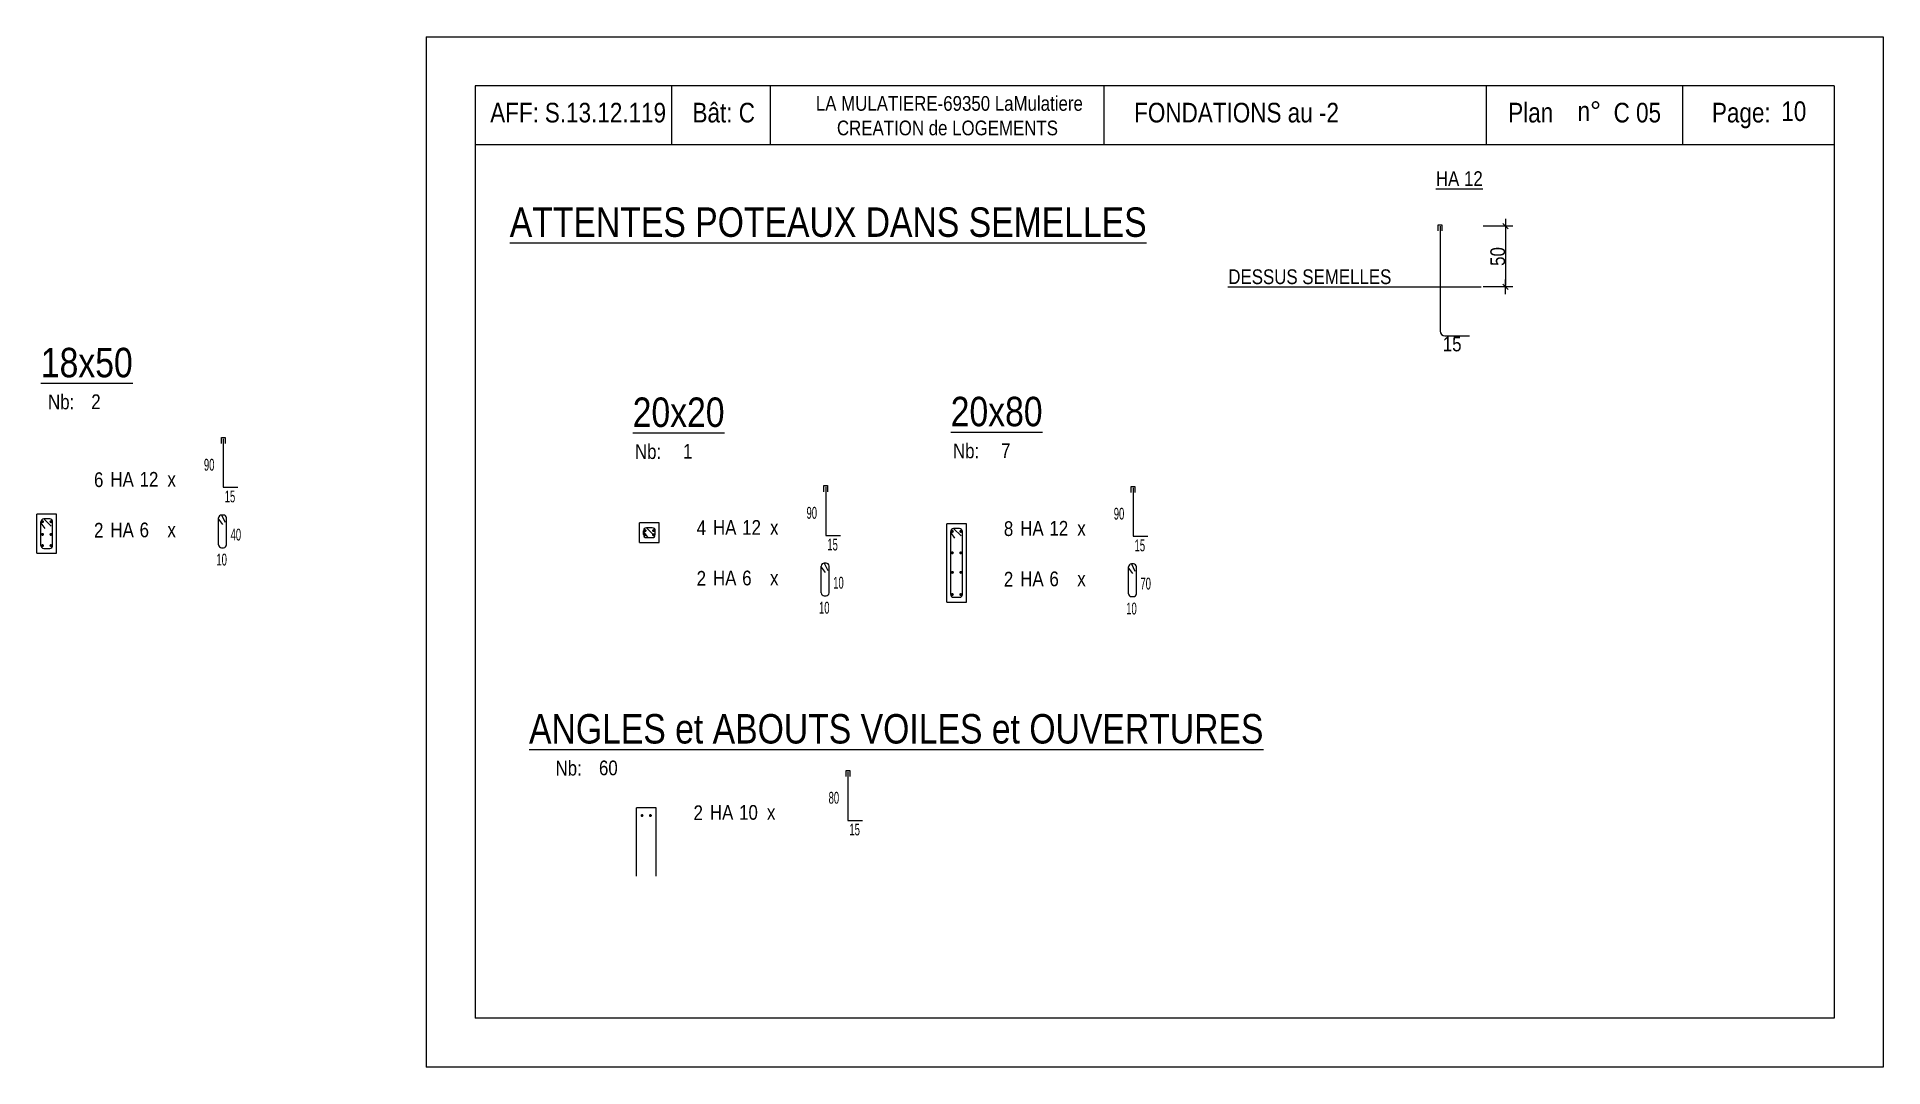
# Model space of a CAD drawing. Header units: centimetres. Extents: x 16433 to 114398, y -50094 to -12305.
# Drawn here: x 83938 to 85820, y -45830 to -44780 of the extents above; entities that cross this region are included whole.
import ezdxf
from ezdxf.enums import TextEntityAlignment as Align

# ---------------------------------------------------------------- set-up
doc = ezdxf.new("R2010")
doc.units = ezdxf.units.CM
doc.header["$LTSCALE"] = 0.5
doc.layers.get('DEFPOINTS').update_dxf_attribs({"linetype": 'CONTINUOUS'})
for name, color, linetype in [('01_cote_gen', 4, 'CONTINUOUS'), ('01_fenetres', 171, 'CONTINUOUS'), ('01_texte', 230, 'CONTINUOUS'), ('AA_COTES', 2, 'CONTINUOUS')]:
    doc.layers.add(name, color=color, linetype=linetype)
doc.layers.add('01_murs_coup', color=5, linetype='CONTINUOUS', lineweight=60)
doc.layers.add('01_sem', color=42, linetype='CONTINUOUS', lineweight=15)
doc.styles.add('STYLE2', font='ARIALN.TTF')
doc.dimstyles.new('JB50', dxfattribs={"dimscale": 0.1, "dimtxt": 150, "dimasz": 15, "dimexe": 0.1, "dimexo": 0.1, "dimgap": 0.09, "dimtad": 1, "dimdec": 1, "dimdsep": 46, "dimtxsty": 'STYLE2', "dimblk1": 'BOND_G', "dimblk2": 'BOND_D', "dimsah": 1, "dimcen": 1.5, "dimdle": 0.01, "dimse1": 1, "dimse2": 1, "dimclrd": 4, "dimclre": 2, "dimclrt": 6, "dimazin": 2, "dimtfac": 2.333333, "dimtdec": 1, "dimtix": 1, "dimtmove": 2, "dimatfit": 3, "dimldrblk": 'BOND_G', "dimfxl": 1, "dimtolj": 1, "dimtzin": 0, "dimarcsym": 0})

msp = doc.modelspace()

# ---------------------------------------------------------------- texts
at = {"layer": '01_texte', "style": 'STYLE2'}
for s, height, p in [('LA MULATIERE-69350 LaMulatiere', 15, (84732.197, -44854.784)), ('AFF:', 20, (84400.296, -44866.651)), ('S.13.12.119', 20, (84455.96, -44866.651)), ('Bât: C', 20, (84606.46, -44866.651)), ('FONDATIONS au -2', 20, (85056.618, -44866.651)), ('Plan', 20, (85437.913, -44866.651)), ('n%%D', 20, (85508.598, -44865.209)), (' C 05', 20, (85538.941, -44866.651)), ('Page:', 20, (85645.582, -44866.651)), ('10', 20, (85716.267, -44865.209)), ('CREATION de LOGEMENTS', 15, (84753.679, -44879.784)), ('%%UHA 12', 15, (85364.196, -44931.422)), ('DESSUS SEMELLES', 15, (85152.628, -45031.422)), ('15', 15, (85371.229, -45099.964)), ('HA', 15, (84013.156, -45237.951)), ('12', 15, (84042.898, -45237.951)), ('HA', 15, (84013.156, -45289.464)), ('6', 15, (84042.898, -45289.464)), ('HA', 15, (84627.389, -45286.997)), ('12', 15, (84657.131, -45286.997)), ('HA', 15, (84940.55, -45287.853)), ('12', 15, (84970.292, -45287.853)), ('HA', 15, (84627.389, -45338.51)), ('6', 15, (84657.131, -45338.51)), ('HA', 15, (84940.55, -45339.366)), ('6', 15, (84970.292, -45339.366)), ('HA', 15, (84624.231, -45577.429)), ('10', 15, (84653.973, -45577.429))]:
    msp.add_text(s, height=height, dxfattribs=at).set_placement(p)
for s, height, p in [('%%UATTENTES POTEAUX DANS SEMELLES', 30, (84744.789, -44968.267)), ('%%U18x50', 30, (83989.072, -45111.403)), ('Nb:', 15, (83962.949, -45151.266)), ('2', 15, (83998.389, -45151.266)), ('%%U20x20', 30, (84592.305, -45162.019)), ('%%U20x80', 30, (84916.467, -45161.305)), ('Nb:', 15, (84561.182, -45201.881)), ('1', 15, (84601.622, -45201.881)), ('Nb:', 15, (84885.344, -45201.168)), ('7', 15, (84925.783, -45201.168)), ('%%UANGLES et ABOUTS VOILES et OUVERTURES', 30, (84814.108, -45484.686)), ('Nb:', 15, (84480.247, -45524.548)), ('60', 15, (84520.686, -45524.548))]:
    msp.add_text(s, height=height, dxfattribs=at).set_placement(p, align=Align.MIDDLE)
at = {"layer": '01_texte', "style": 'STYLE2', "width": 0.7}
for s, p in [('90', (84108.46, -45221.53)), ('15', (84129.68, -45253.846)), ('90', (84722.694, -45270.576)), ('90', (85035.855, -45271.432)), ('40', (84135.659, -45292.771)), ('15', (84743.913, -45302.892)), ('15', (85057.074, -45303.748)), ('10', (84121.191, -45318.228)), ('10', (84749.892, -45341.817)), ('70', (85063.053, -45342.673)), ('10', (84735.424, -45367.274)), ('10', (85048.585, -45368.131)), ('80', (84745.199, -45561.007)), ('15', (84766.419, -45593.323))]:
    msp.add_text(s, height=12, dxfattribs=at).set_placement(p)
at = {"layer": '01_texte', "style": 'STYLE2'}
for s, p in [('6', (84005.999, -45238.288)), ('2', (84005.999, -45289.801)), ('4', (84620.232, -45287.334)), ('8', (84933.394, -45288.19)), ('2', (84620.232, -45338.847)), ('2', (84933.394, -45339.703)), ('2', (84617.074, -45577.766))]:
    msp.add_text(s, height=15, dxfattribs=at).set_placement(p, align=Align.RIGHT)
for p in [(84075.57, -45237.951), (84075.57, -45289.464), (84689.803, -45286.997), (85002.964, -45287.853), (84689.803, -45338.51), (85002.964, -45339.366), (84686.645, -45577.429)]:
    msp.add_text('x', height=15, dxfattribs=at).set_placement(p, align=Align.CENTER)

# ---------------------------------------------------------------- blocks, each defined once
blk = doc.blocks.new('BOND_G')
at = {"layer": 'AA_COTES', "color": 0}
for p, q in [((0, -5), (0, 15)), ((5, 0), (-5, 0)), ((1.8, 1.8), (-1.8, -1.8))]:
    blk.add_line(p, q, dxfattribs=at)
blk = doc.blocks.new('BOND_D')
at = {"layer": 'AA_COTES', "color": 0}
for p, q in [((5, 0), (-5, 0)), ((-1.8, -1.8), (1.8, 1.8)), ((0, 5), (0, -15))]:
    blk.add_line(p, q, dxfattribs=at)
blk = doc.blocks.new('*D4459')
at = {"layer": '01_cote_gen', "color": 4, "lineweight": -2, "ltscale": 2, "transparency": 16777216}
blk.add_line((85435, -44973.8), (85435, -45032.8), dxfattribs=at)
at = {"layer": 'DEFPOINTS', "color": 0, "ltscale": 2}
for p in [(85368.4, -44972.3), (85395.5, -45034.3), (85435, -45034.3)]:
    blk.add_point(p, dxfattribs=at)
at = {"layer": '01_cote_gen', "color": 4, "lineweight": -2, "ltscale": 2, "transparency": 16777216, "xscale": 1.5, "yscale": 1.5, "zscale": 1.5}
for name, p, rotation in [('BOND_G', (85435, -44972.3), 90), ('BOND_D', (85435, -45034.3), 270)]:
    blk.add_blockref(name, p, dxfattribs=dict(at, rotation=rotation))
at = {"layer": '01_cote_gen', "color": 6, "ltscale": 2, "transparency": 16777216, "insert": (85427.3, -45003.3), "char_height": 15, "attachment_point": 5, "rotation": 90, "style": 'STYLE2'}
blk.add_mtext('\\A1;50', dxfattribs=at)

# ---------------------------------------------------------------- dimensions: what is measured, and where the dimension line sits
at = {"layer": '01_cote_gen', "ltscale": 2}
dim = msp.add_linear_dim(base=(85435, -45034.323), p1=(85368.418, -44972.323), p2=(85395.5, -45034.323), angle=90, text='50', dimstyle='JB50', dxfattribs=at)
dim.commit()
dim.dimension.update_dxf_attribs({"geometry": '*D4459', "text_midpoint": (85427.332, -45003.323)})

# ---------------------------------------------------------------- linework, layer by layer
at = {"layer": '01_fenetres', "ltscale": 30}
for p, q in [((84385, -44829.5), (84385, -45779.5)), ((84385, -44829.5), (84385, -45779.5)), ((84385, -44829.5), (84385, -45779.5)), ((85770, -44829.5), (84385, -44829.5)), ((84585, -44829.5), (84585, -44889.5)), ((84685.5, -44829.5), (84685.5, -44889.5)), ((85025.673, -44829.5), (85025.673, -44889.5)), ((85415.868, -44889.5), (85415.868, -44829.5)), ((85615.868, -44889.5), (85615.868, -44829.5)), ((85770, -44829.5), (85770, -45779.5)), ((85770, -44889.5), (84385, -44889.5)), ((85770, -45779.5), (84385, -45779.5))]:
    msp.add_line(p, q, dxfattribs=at)
at = {"layer": '01_murs_coup', "linetype": 'Continuous', "lineweight": 0}
msp.add_line((85151.95, -45034.323), (85410.246, -45034.323), dxfattribs=at)
at = {"layer": '01_sem', "color": 2, "lineweight": 0, "ltscale": 7}
for p, q in [((85368.418, -44972.323), (85368.418, -45079.323)), ((85373.418, -45084.323), (85398.345, -45084.323)), ((83938.24, -45305.786), (83938.24, -45265.784)), ((83958.24, -45265.784), (83938.24, -45265.784)), ((83938.24, -45305.786), (83938.24, -45265.784)), ((83958.24, -45265.784), (83938.24, -45265.784)), ((83958.24, -45305.786), (83958.24, -45265.784)), ((84552.473, -45294.832), (84552.473, -45274.83)), ((84572.473, -45274.83), (84552.473, -45274.83)), ((84552.473, -45294.832), (84552.473, -45274.83)), ((84572.473, -45274.83), (84552.473, -45274.83)), ((84572.473, -45294.832), (84572.473, -45274.83)), ((84865.634, -45355.688), (84865.634, -45275.686)), ((84885.634, -45275.686), (84865.634, -45275.686)), ((84885.634, -45275.686), (84865.634, -45275.686)), ((84885.634, -45355.688), (84885.634, -45275.686)), ((83938.24, -45305.786), (83958.24, -45305.786)), ((83938.24, -45305.786), (83958.24, -45305.786)), ((84552.473, -45294.832), (84572.473, -45294.832)), ((84552.473, -45294.832), (84572.473, -45294.832)), ((84865.634, -45355.688), (84885.634, -45355.688)), ((84865.634, -45355.688), (84885.634, -45355.688)), ((84569.315, -45565.261), (84549.315, -45565.262)), ((84569.315, -45565.261), (84549.315, -45565.262)), ((84549.315, -45635.078), (84549.315, -45565.262)), ((84549.315, -45635.078), (84549.315, -45565.262)), ((84569.315, -45635.078), (84569.315, -45565.261))]:
    msp.add_line(p, q, dxfattribs=at)
msp.add_arc((85373.418, -45079.323), 5, 180, 270, dxfattribs=at)
at = {"layer": '01_texte', "ltscale": 30}
for p, q in [((84335, -44779.5), (84335, -45829.5)), ((84335, -44779.5), (84335, -45829.5)), ((84335, -44779.5), (85820, -44779.5)), ((85820, -44779.5), (85820, -45829.5)), ((85820, -44779.5), (85820, -45829.5)), ((85366.572, -44977.239), (85366.572, -44970.974)), ((85366.572, -44970.974), (85370.31, -44970.974)), ((85370.31, -44970.974), (85370.31, -44977.239)), ((84126.251, -45193.972), (84126.251, -45187.706)), ((84126.251, -45187.706), (84129.988, -45187.706)), ((84128.097, -45189.056), (84128.097, -45238.56)), ((84129.988, -45187.706), (84129.988, -45193.972)), ((84740.484, -45243.018), (84740.484, -45236.752)), ((84740.484, -45236.752), (84744.222, -45236.752)), ((84744.222, -45236.752), (84744.222, -45243.018)), ((84128.097, -45238.56), (84143.097, -45238.56)), ((84742.33, -45238.101), (84742.33, -45287.606)), ((85053.645, -45243.874), (85053.645, -45237.609)), ((85053.645, -45237.609), (85057.383, -45237.609)), ((85055.492, -45238.958), (85055.492, -45288.462)), ((85057.383, -45237.609), (85057.383, -45243.874)), ((83942.24, -45297.786), (83942.24, -45273.784)), ((83942.24, -45275.06), (83946.239, -45280.424)), ((83951.24, -45270.784), (83945.24, -45270.784)), ((83945.24, -45270.784), (83952.838, -45278.197)), ((83954.24, -45297.786), (83954.24, -45273.784)), ((84123.485, -45297.111), (84123.485, -45269.794)), ((84123.485, -45271.07), (84127.484, -45276.434)), ((84128.485, -45266.794), (84126.485, -45266.794)), ((84126.485, -45266.794), (84130.083, -45274.207)), ((84131.485, -45297.111), (84131.485, -45269.794)), ((84556.473, -45286.832), (84556.473, -45282.83)), ((84556.473, -45284.106), (84560.472, -45289.47)), ((84565.473, -45279.83), (84559.473, -45279.83)), ((84559.473, -45279.83), (84567.071, -45287.243)), ((84559.473, -45289.832), (84565.473, -45289.832)), ((84568.473, -45286.832), (84568.473, -45282.83)), ((84742.33, -45287.606), (84757.33, -45287.606)), ((84869.634, -45347.688), (84869.634, -45283.686)), ((84869.634, -45284.962), (84873.633, -45290.326)), ((84878.634, -45280.686), (84872.634, -45280.686)), ((84872.634, -45280.686), (84880.233, -45288.099)), ((84881.634, -45347.688), (84881.634, -45283.686)), ((85055.492, -45288.462), (85070.492, -45288.462)), ((83945.24, -45300.786), (83951.24, -45300.786)), ((84126.485, -45300.111), (84128.485, -45300.111)), ((84737.718, -45346.157), (84737.718, -45318.84)), ((84737.718, -45320.116), (84741.717, -45325.48)), ((84742.718, -45315.84), (84740.718, -45315.84)), ((84740.718, -45315.84), (84744.316, -45323.253)), ((84745.718, -45346.157), (84745.718, -45318.84)), ((85050.879, -45347.013), (85050.879, -45319.696)), ((85050.879, -45320.972), (85054.878, -45326.337)), ((85055.879, -45316.696), (85053.879, -45316.696)), ((85053.879, -45316.696), (85057.478, -45324.109)), ((85058.879, -45347.013), (85058.879, -45319.696)), ((84740.718, -45349.157), (84742.718, -45349.157)), ((85053.879, -45350.013), (85055.879, -45350.013)), ((84872.634, -45350.688), (84878.634, -45350.688)), ((84762.989, -45533.449), (84762.989, -45527.184)), ((84762.989, -45527.184), (84766.727, -45527.184)), ((84764.836, -45528.533), (84764.836, -45578.038)), ((84766.727, -45527.184), (84766.727, -45533.449)), ((84764.836, -45578.038), (84779.836, -45578.038)), ((85820, -45829.5), (84335, -45829.5))]:
    msp.add_line(p, q, dxfattribs=at)
at = {"layer": '01_texte', "ltscale": 30, "const_width": 1.5, "flags": 128}
for points in [[(83944.707, -45273.636, -1), (83943.207, -45273.636, -1)], [(83951.772, -45273.636, 1), (83953.272, -45273.636, 1)], [(83944.707, -45286.612, 1), (83943.207, -45286.612, 1)], [(83951.772, -45286.612, -1), (83953.272, -45286.612, -1)], [(84558.941, -45282.682, -1), (84557.441, -45282.682, -1)], [(84558.941, -45286.98, 1), (84557.441, -45286.98, 1)], [(84566.005, -45282.682, 1), (84567.505, -45282.682, 1)], [(84566.005, -45286.98, -1), (84567.505, -45286.98, -1)], [(84872.102, -45283.538, -1), (84870.602, -45283.538, -1)], [(84879.167, -45283.538, 1), (84880.667, -45283.538, 1)], [(83944.707, -45297.934, 1), (83943.207, -45297.934, 1)], [(83951.772, -45297.934, -1), (83953.272, -45297.934, -1)], [(84872.102, -45305.36, -1), (84870.602, -45305.36, -1)], [(84879.167, -45305.36, 1), (84880.667, -45305.36, 1)], [(84872.102, -45325.266, 1), (84870.602, -45325.266, 1)], [(84879.167, -45325.266, -1), (84880.667, -45325.266, -1)], [(84872.102, -45347.836, 1), (84870.602, -45347.836, 1)], [(84879.167, -45347.836, -1), (84880.667, -45347.836, -1)], [(84555.783, -45573.113, -1), (84554.283, -45573.113, -1)], [(84562.848, -45573.113, 1), (84564.348, -45573.113, 1)]]:
    msp.add_lwpolyline(points, format="xyb", close=True, dxfattribs=at)
at = {"layer": '01_texte', "ltscale": 30}
for centre, start, end in [((83945.24, -45273.784), 90.000915, 180), ((83951.24, -45273.784), 0, 90.000915), ((84126.485, -45269.794), 90.000915, 180), ((84128.485, -45269.794), 0, 89.999085), ((84559.473, -45282.83), 90.000915, 180), ((84559.473, -45286.832), 180, 270), ((84565.473, -45282.83), 0, 90.000915), ((84565.473, -45286.832), 270, 0), ((84872.634, -45283.686), 90.000915, 180), ((84878.634, -45283.686), 0, 90.000915), ((83945.24, -45297.786), 180, 270), ((83951.24, -45297.786), 270, 0), ((84126.485, -45297.111), 180, 270), ((84128.485, -45297.111), 270, 0), ((84740.718, -45318.84), 90.000915, 180), ((84742.718, -45318.84), 0, 89.999085), ((85053.879, -45319.696), 90.000915, 180), ((85055.879, -45319.696), 0, 89.999085), ((84740.718, -45346.157), 180, 270), ((84742.718, -45346.157), 270, 0), ((84872.634, -45347.688), 180, 270), ((84878.634, -45347.688), 270, 0), ((85053.879, -45347.013), 180, 270), ((85055.879, -45347.013), 270, 0)]:
    msp.add_arc(centre, 3, start, end, dxfattribs=at)

msp.set_redraw_order([(e.dxf.handle, doc.entitydb.next_handle()) for e in msp.query("TEXT MTEXT ATTDEF DIMENSION ARC_DIMENSION")])  # texts and dimensions are drawn at this point

doc.saveas('drawing.dxf')
